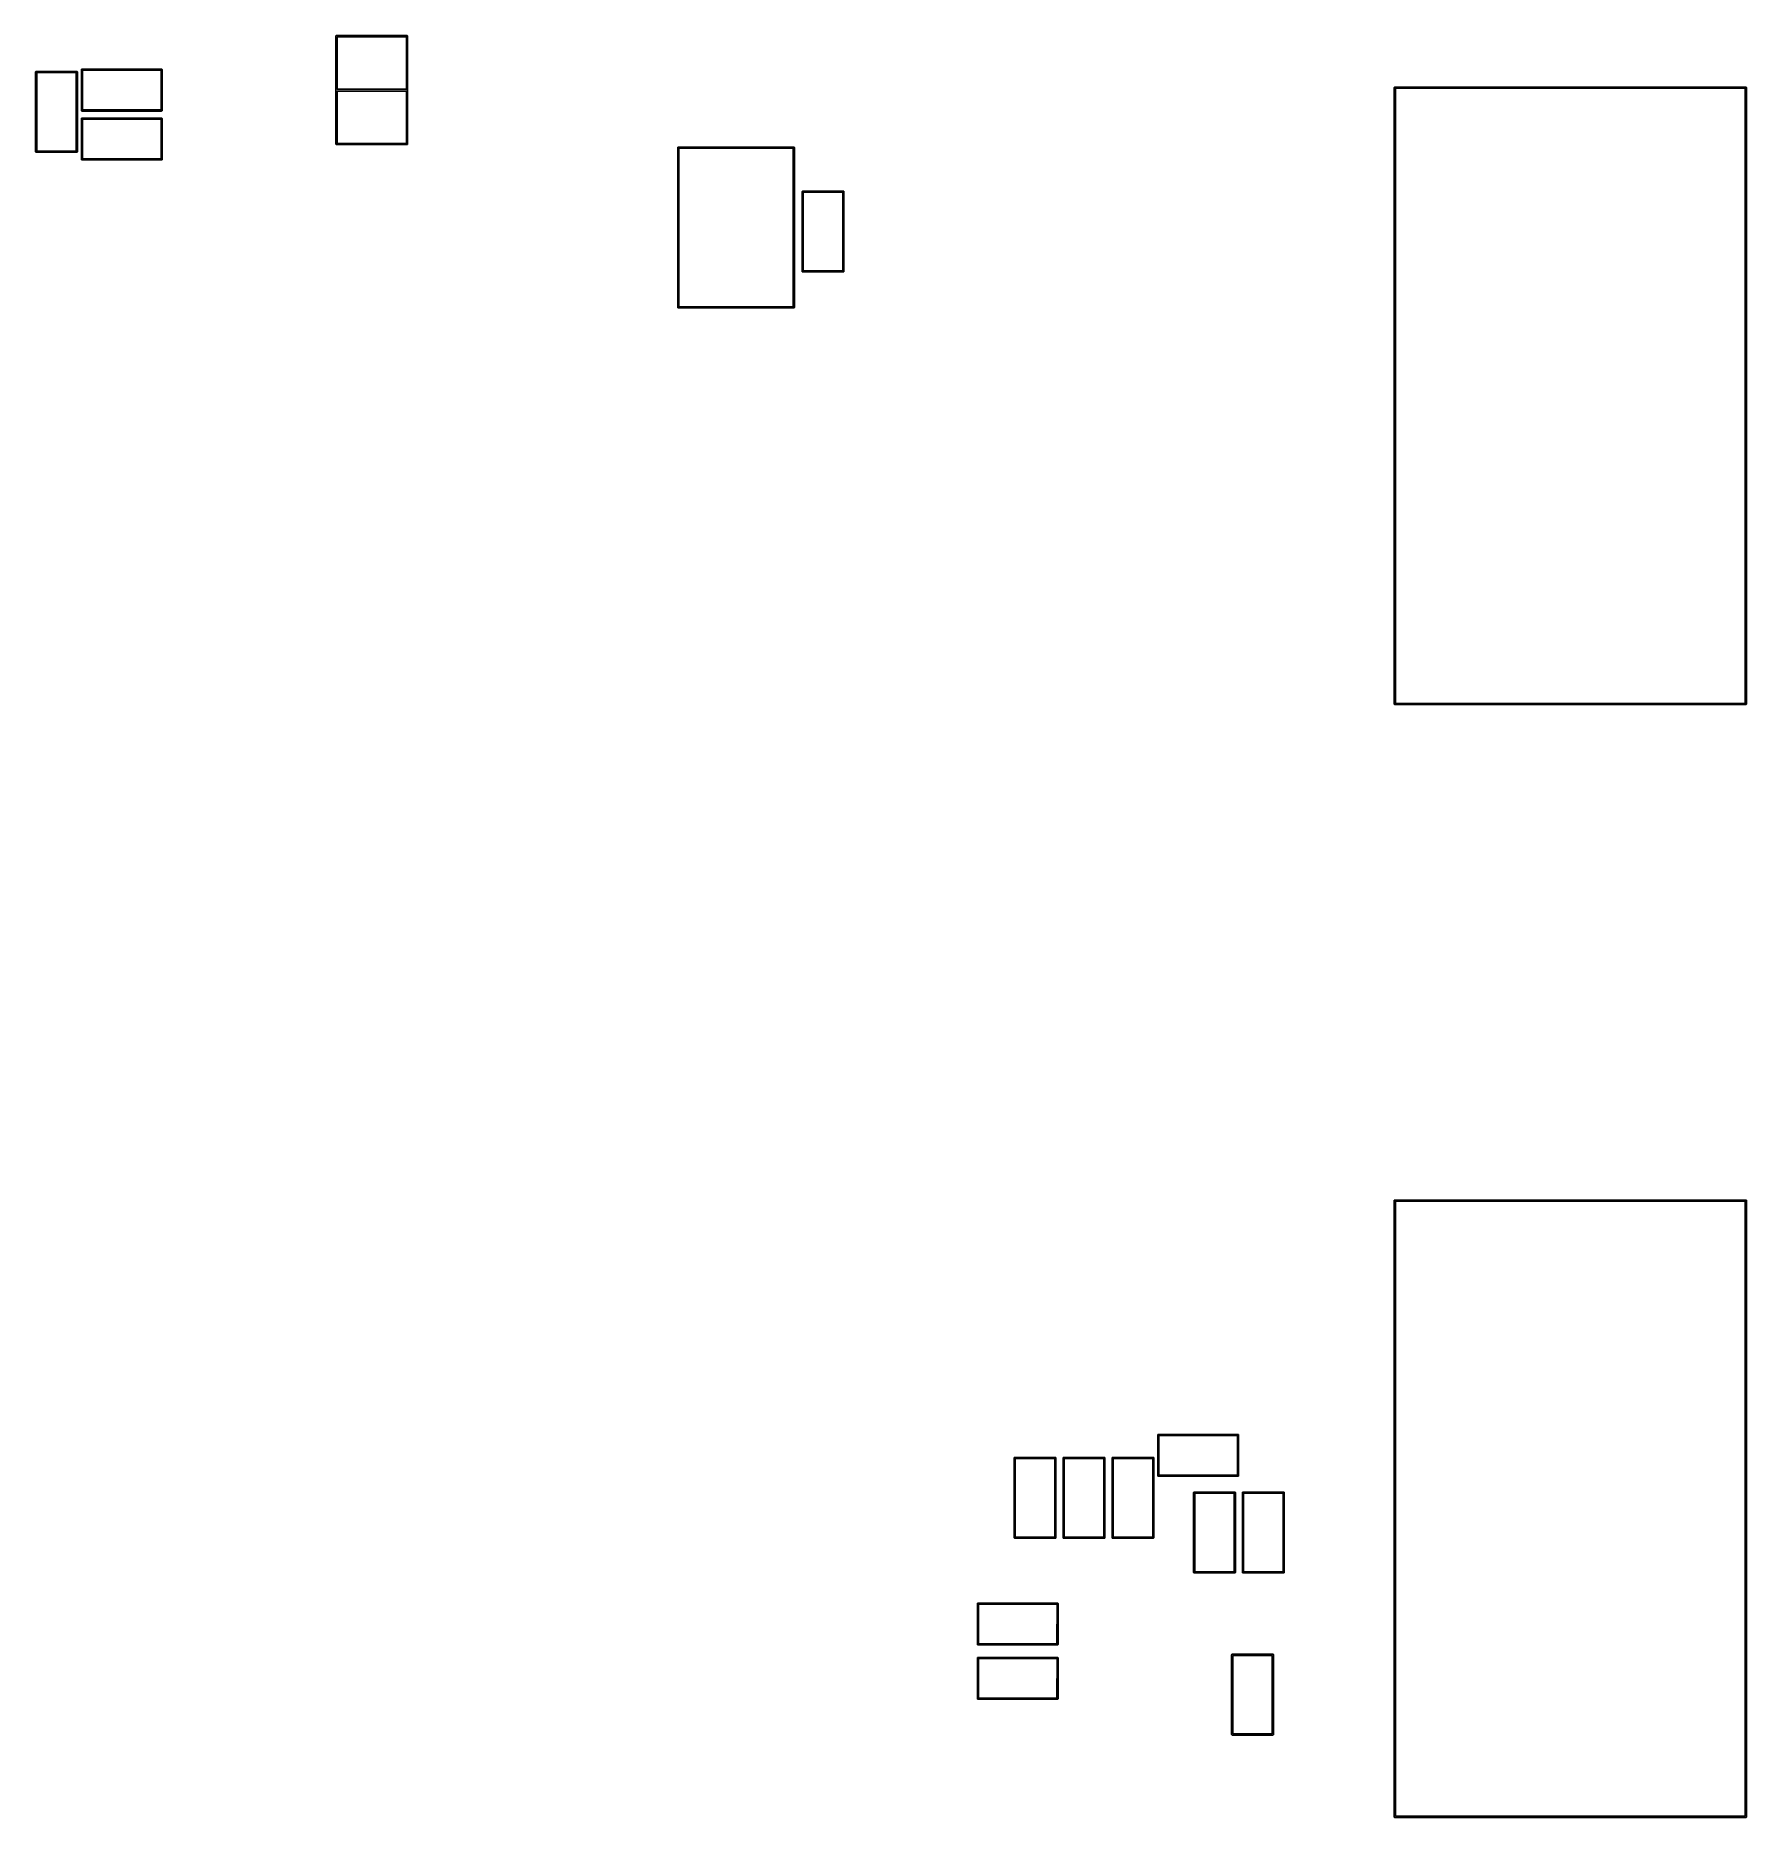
# Model space of a CAD drawing. Extents: x 99.9 to 179.8, y -131 to -47.7.
import ezdxf

# ---------------------------------------------------------------- set-up
doc = ezdxf.new("R2010")
doc.units = 0
doc.header["$MEASUREMENT"] = 0
doc.layers.add('BLACK', color=7, linetype='CONTINUOUS')

msp = doc.modelspace()

# ---------------------------------------------------------------- linework, layer by layer
at = {"layer": 'BLACK', "linetype": 'CONTINUOUS'}
for p, q in [((113.895, -47.7676), (113.896, -47.7655)), ((113.895, -47.7698), (113.895, -47.7676)), ((113.895, -50.2742), (113.895, -47.7698)), ((113.896, -47.7633), (113.897, -47.7614)), ((113.896, -47.7655), (113.896, -47.7633)), ((113.897, -47.7614), (113.898, -47.7593)), ((113.898, -47.7593), (113.899, -47.7576)), ((113.899, -47.7576), (113.901, -47.7557)), ((113.901, -47.7557), (113.902, -47.7543)), ((113.902, -47.7543), (113.904, -47.7526)), ((113.904, -47.7526), (113.906, -47.7514)), ((113.906, -47.7514), (113.907, -47.75)), ((113.907, -47.75), (113.909, -47.7493)), ((113.909, -47.7493), (113.911, -47.7481)), ((113.911, -47.7481), (113.914, -47.7478)), ((113.914, -47.7478), (113.916, -47.747)), ((113.916, -47.747), (113.918, -47.747)), ((113.918, -47.747), (113.918, -47.747)), ((113.918, -47.747), (117.222, -47.747)), ((113.945, -47.797), (113.945, -50.247)), ((117.195, -47.797), (113.945, -47.797)), ((117.195, -50.247), (117.195, -47.797)), ((117.222, -47.747), (117.224, -47.747)), ((117.222, -47.747), (117.222, -47.747)), ((117.224, -47.747), (117.226, -47.7478)), ((117.226, -47.7478), (117.229, -47.7481)), ((117.229, -47.7481), (117.231, -47.7493)), ((117.231, -47.7493), (117.233, -47.75)), ((117.233, -47.75), (117.234, -47.7514)), ((117.234, -47.7514), (117.236, -47.7526)), ((117.236, -47.7526), (117.238, -47.7543)), ((117.238, -47.7543), (117.239, -47.7557)), ((117.239, -47.7557), (117.241, -47.7576)), ((117.241, -47.7576), (117.242, -47.7593)), ((117.242, -47.7593), (117.243, -47.7614)), ((117.243, -47.7614), (117.244, -47.7633)), ((117.244, -47.7633), (117.244, -47.7655)), ((117.244, -47.7655), (117.245, -47.7676)), ((117.245, -47.7676), (117.245, -47.7698)), ((117.245, -47.7698), (117.245, -47.7698)), ((117.245, -47.7698), (117.245, -50.2742)), ((99.863, -49.4436), (99.8638, -49.4415)), ((99.863, -49.4458), (99.863, -49.4436)), ((99.863, -53.1636), (99.863, -49.4458)), ((99.863, -49.4458), (99.863, -49.4458)), ((99.8638, -49.4415), (99.8641, -49.4393)), ((99.8641, -49.4393), (99.8653, -49.4374)), ((99.8653, -49.4374), (99.866, -49.4353)), ((99.866, -49.4353), (99.8674, -49.4336)), ((99.8674, -49.4336), (99.8686, -49.4317)), ((99.8686, -49.4317), (99.8703, -49.4303)), ((99.8703, -49.4303), (99.8717, -49.4286)), ((99.8717, -49.4286), (99.8736, -49.4274)), ((99.8736, -49.4274), (99.8753, -49.426)), ((99.8753, -49.426), (99.8774, -49.4253)), ((99.8774, -49.4253), (99.8793, -49.4241)), ((99.8793, -49.4241), (99.8815, -49.4238)), ((99.8815, -49.4238), (99.8836, -49.423)), ((99.8836, -49.423), (99.8858, -49.423)), ((99.8858, -49.423), (99.8858, -49.423)), ((99.8858, -49.423), (101.79, -49.423)), ((99.913, -49.473), (99.913, -53.143)), ((101.763, -49.473), (99.913, -49.473)), ((101.763, -53.143), (101.763, -49.473)), ((101.79, -49.423), (101.792, -49.423)), ((101.79, -49.423), (101.79, -49.423)), ((101.792, -49.423), (101.794, -49.4238)), ((101.794, -49.4238), (101.797, -49.4241)), ((101.797, -49.4241), (101.799, -49.4253)), ((101.799, -49.4253), (101.801, -49.426)), ((101.801, -49.426), (101.802, -49.4274)), ((101.802, -49.4274), (101.804, -49.4286)), ((101.804, -49.4286), (101.806, -49.4303)), ((101.806, -49.4303), (101.807, -49.4317)), ((101.807, -49.4317), (101.809, -49.4336)), ((101.809, -49.4336), (101.81, -49.4353)), ((101.81, -49.4353), (101.811, -49.4374)), ((101.811, -49.4374), (101.812, -49.4393)), ((101.812, -49.4393), (101.812, -49.4415)), ((101.812, -49.4415), (101.813, -49.4436)), ((101.813, -49.4436), (101.813, -49.4458)), ((101.813, -49.4458), (101.813, -49.4458)), ((101.813, -49.4458), (101.813, -53.1702)), ((102.001, -49.3376), (102.002, -49.3355)), ((102.001, -49.3398), (102.001, -49.3376)), ((102.001, -51.2376), (102.001, -49.3398)), ((102.001, -49.3398), (102.001, -49.3398)), ((102.002, -49.3333), (102.003, -49.3314)), ((102.002, -49.3355), (102.002, -49.3333)), ((102.003, -49.3314), (102.004, -49.3293)), ((102.004, -49.3293), (102.005, -49.3276)), ((102.005, -49.3276), (102.007, -49.3257)), ((102.007, -49.3257), (102.008, -49.3243)), ((102.008, -49.3243), (102.01, -49.3226)), ((102.01, -49.3226), (102.012, -49.3214)), ((102.012, -49.3214), (102.013, -49.32)), ((102.013, -49.32), (102.015, -49.3193)), ((102.015, -49.3193), (102.017, -49.3181)), ((102.017, -49.3181), (102.02, -49.3178)), ((102.02, -49.3178), (102.022, -49.317)), ((102.022, -49.317), (102.024, -49.317)), ((102.024, -49.317), (102.024, -49.317)), ((102.024, -49.317), (105.748, -49.317)), ((102.051, -49.367), (102.051, -51.217)), ((105.721, -49.367), (102.051, -49.367)), ((105.721, -51.217), (105.721, -49.367)), ((105.748, -49.317), (105.75, -49.317)), ((105.748, -49.317), (105.748, -49.317)), ((105.75, -49.317), (105.752, -49.3178)), ((105.752, -49.3178), (105.755, -49.3181)), ((105.755, -49.3181), (105.757, -49.3193)), ((105.757, -49.3193), (105.759, -49.32)), ((105.759, -49.32), (105.76, -49.3214)), ((105.76, -49.3214), (105.762, -49.3226)), ((105.762, -49.3226), (105.764, -49.3243)), ((105.764, -49.3243), (105.765, -49.3257)), ((105.765, -49.3257), (105.767, -49.3276)), ((105.767, -49.3276), (105.768, -49.3293)), ((105.768, -49.3293), (105.769, -49.3314)), ((105.769, -49.3314), (105.77, -49.3333)), ((105.77, -49.3333), (105.77, -49.3355)), ((105.77, -49.3355), (105.771, -49.3376)), ((105.771, -49.3376), (105.771, -49.3398)), ((105.771, -49.3398), (105.771, -49.3398)), ((105.771, -49.3398), (105.771, -51.2442)), ((113.895, -50.2764), (113.895, -50.2742)), ((113.895, -50.2742), (113.895, -50.2742)), ((113.896, -50.2785), (113.895, -50.2764)), ((113.895, -50.3076), (113.896, -50.3055)), ((113.895, -50.3098), (113.895, -50.3076)), ((113.895, -52.8142), (113.895, -50.3098)), ((113.896, -50.2807), (113.896, -50.2785)), ((113.897, -50.2826), (113.896, -50.2807)), ((113.896, -50.3033), (113.897, -50.3014)), ((113.896, -50.3055), (113.896, -50.3033)), ((113.898, -50.2847), (113.897, -50.2826)), ((113.897, -50.3014), (113.898, -50.2993)), ((113.899, -50.2864), (113.898, -50.2847)), ((113.898, -50.2993), (113.899, -50.2976)), ((113.901, -50.2883), (113.899, -50.2864)), ((113.899, -50.2976), (113.901, -50.2957)), ((113.902, -50.2897), (113.901, -50.2883)), ((113.901, -50.2957), (113.902, -50.2943)), ((113.904, -50.2914), (113.902, -50.2897)), ((113.902, -50.2943), (113.904, -50.2926)), ((113.905, -50.292), (113.904, -50.2914)), ((113.904, -50.2926), (113.905, -50.292)), ((113.945, -50.247), (117.195, -50.247)), ((113.945, -50.337), (113.945, -52.787)), ((117.195, -50.337), (113.945, -50.337)), ((117.195, -52.787), (117.195, -50.337)), ((117.236, -50.2914), (117.235, -50.292)), ((117.235, -50.292), (117.236, -50.2926)), ((117.238, -50.2897), (117.236, -50.2914)), ((117.236, -50.2926), (117.238, -50.2943)), ((117.239, -50.2883), (117.238, -50.2897)), ((117.238, -50.2943), (117.239, -50.2957)), ((117.241, -50.2864), (117.239, -50.2883)), ((117.239, -50.2957), (117.241, -50.2976)), ((117.242, -50.2847), (117.241, -50.2864)), ((117.241, -50.2976), (117.242, -50.2993)), ((117.243, -50.2826), (117.242, -50.2847)), ((117.242, -50.2993), (117.243, -50.3014)), ((117.244, -50.2807), (117.243, -50.2826)), ((117.243, -50.3014), (117.244, -50.3033)), ((117.245, -50.2764), (117.244, -50.2785)), ((117.244, -50.2785), (117.244, -50.2807)), ((117.244, -50.3033), (117.244, -50.3055)), ((117.244, -50.3055), (117.245, -50.3076)), ((117.245, -50.2742), (117.245, -50.2742)), ((117.245, -50.2742), (117.245, -50.2764)), ((117.245, -50.3076), (117.245, -50.3098)), ((117.245, -50.3098), (117.245, -50.3098)), ((117.245, -50.3098), (117.245, -52.8142)), ((163.341, -50.1696), (163.342, -50.1675)), ((163.341, -50.1718), (163.341, -50.1696)), ((163.341, -78.9562), (163.341, -50.1718)), ((163.342, -50.1653), (163.343, -50.1634)), ((163.342, -50.1675), (163.342, -50.1653)), ((163.343, -50.1634), (163.344, -50.1613)), ((163.344, -50.1613), (163.345, -50.1596)), ((163.345, -50.1596), (163.347, -50.1577)), ((163.347, -50.1577), (163.348, -50.1563)), ((163.348, -50.1563), (163.35, -50.1546)), ((163.35, -50.1546), (163.352, -50.1534)), ((163.352, -50.1534), (163.353, -50.152)), ((163.353, -50.152), (163.355, -50.1513)), ((163.355, -50.1513), (163.357, -50.1501)), ((163.357, -50.1501), (163.36, -50.1498)), ((163.36, -50.1498), (163.362, -50.149)), ((163.362, -50.149), (163.364, -50.149)), ((163.364, -50.149), (163.364, -50.149)), ((163.364, -50.149), (179.768, -50.149)), ((163.391, -50.199), (163.391, -78.929)), ((179.741, -50.199), (163.391, -50.199)), ((179.741, -78.929), (179.741, -50.199)), ((179.768, -50.149), (179.77, -50.149)), ((179.768, -50.149), (179.768, -50.149)), ((179.77, -50.149), (179.772, -50.1498)), ((179.772, -50.1498), (179.775, -50.1501)), ((179.775, -50.1501), (179.777, -50.1513)), ((179.777, -50.1513), (179.779, -50.152)), ((179.779, -50.152), (179.78, -50.1534)), ((179.78, -50.1534), (179.782, -50.1546)), ((179.782, -50.1546), (179.784, -50.1563)), ((179.784, -50.1563), (179.785, -50.1577)), ((179.785, -50.1577), (179.787, -50.1596)), ((179.787, -50.1596), (179.788, -50.1613)), ((179.788, -50.1613), (179.789, -50.1634)), ((179.789, -50.1634), (179.79, -50.1653)), ((179.79, -50.1653), (179.79, -50.1675)), ((179.79, -50.1675), (179.791, -50.1696)), ((179.791, -50.1696), (179.791, -50.1718)), ((179.791, -50.1718), (179.791, -50.1718)), ((179.791, -50.1718), (179.791, -78.9562)), ((102.001, -51.2464), (102.001, -51.2376)), ((102.002, -51.2485), (102.001, -51.2464)), ((102.002, -51.2507), (102.002, -51.2485)), ((102.003, -51.2526), (102.002, -51.2507)), ((102.004, -51.2547), (102.003, -51.2526)), ((102.005, -51.2564), (102.004, -51.2547)), ((102.007, -51.2583), (102.005, -51.2564)), ((102.008, -51.2597), (102.007, -51.2583)), ((102.01, -51.2614), (102.008, -51.2597)), ((102.012, -51.2626), (102.01, -51.2614)), ((102.013, -51.264), (102.012, -51.2626)), ((102.015, -51.2647), (102.013, -51.264)), ((102.017, -51.2659), (102.015, -51.2647)), ((102.02, -51.2662), (102.017, -51.2659)), ((102.022, -51.267), (102.02, -51.2662)), ((102.024, -51.267), (102.022, -51.267)), ((105.748, -51.267), (102.024, -51.267)), ((102.024, -51.267), (102.024, -51.267)), ((102.051, -51.217), (105.721, -51.217)), ((105.75, -51.267), (105.748, -51.267)), ((105.748, -51.267), (105.748, -51.267)), ((105.752, -51.2662), (105.75, -51.267)), ((105.755, -51.2659), (105.752, -51.2662)), ((105.757, -51.2647), (105.755, -51.2659)), ((105.759, -51.264), (105.757, -51.2647)), ((105.76, -51.2626), (105.759, -51.264)), ((105.762, -51.2614), (105.76, -51.2626)), ((105.764, -51.2597), (105.762, -51.2614)), ((105.765, -51.2583), (105.764, -51.2597)), ((105.767, -51.2564), (105.765, -51.2583)), ((105.768, -51.2547), (105.767, -51.2564)), ((105.769, -51.2526), (105.768, -51.2547)), ((105.77, -51.2507), (105.769, -51.2526)), ((105.771, -51.2464), (105.77, -51.2485)), ((105.77, -51.2485), (105.77, -51.2507)), ((105.771, -51.2442), (105.771, -51.2442)), ((105.771, -51.2442), (105.771, -51.2464)), ((102.001, -51.6236), (102.002, -51.6215)), ((102.001, -51.6258), (102.001, -51.6236)), ((102.001, -53.5236), (102.001, -51.6258)), ((102.001, -51.6258), (102.001, -51.6258)), ((102.002, -51.6193), (102.003, -51.6174)), ((102.002, -51.6215), (102.002, -51.6193)), ((102.003, -51.6174), (102.004, -51.6153)), ((102.004, -51.6153), (102.005, -51.6136)), ((102.005, -51.6136), (102.007, -51.6117)), ((102.007, -51.6117), (102.008, -51.6103)), ((102.008, -51.6103), (102.01, -51.6086)), ((102.01, -51.6086), (102.012, -51.6074)), ((102.012, -51.6074), (102.013, -51.606)), ((102.013, -51.606), (102.015, -51.6053)), ((102.015, -51.6053), (102.017, -51.6041)), ((102.017, -51.6041), (102.02, -51.6038)), ((102.02, -51.6038), (102.022, -51.603)), ((102.022, -51.603), (102.024, -51.603)), ((102.024, -51.603), (102.024, -51.603)), ((102.024, -51.603), (105.748, -51.603)), ((102.051, -51.653), (102.051, -53.503)), ((105.721, -51.653), (102.051, -51.653)), ((105.721, -53.503), (105.721, -51.653)), ((105.748, -51.603), (105.75, -51.603)), ((105.748, -51.603), (105.748, -51.603)), ((105.75, -51.603), (105.752, -51.6038)), ((105.752, -51.6038), (105.755, -51.6041)), ((105.755, -51.6041), (105.757, -51.6053)), ((105.757, -51.6053), (105.759, -51.606)), ((105.759, -51.606), (105.76, -51.6074)), ((105.76, -51.6074), (105.762, -51.6086)), ((105.762, -51.6086), (105.764, -51.6103)), ((105.764, -51.6103), (105.765, -51.6117)), ((105.765, -51.6117), (105.767, -51.6136)), ((105.767, -51.6136), (105.768, -51.6153)), ((105.768, -51.6153), (105.769, -51.6174)), ((105.769, -51.6174), (105.77, -51.6193)), ((105.77, -51.6193), (105.77, -51.6215)), ((105.77, -51.6215), (105.771, -51.6236)), ((105.771, -51.6236), (105.771, -51.6258)), ((105.771, -51.6258), (105.771, -51.6258)), ((105.771, -51.6258), (105.771, -53.5302)), ((99.863, -53.1724), (99.863, -53.1636)), ((99.8638, -53.1745), (99.863, -53.1724)), ((99.8641, -53.1767), (99.8638, -53.1745)), ((99.8653, -53.1786), (99.8641, -53.1767)), ((99.866, -53.1807), (99.8653, -53.1786)), ((99.8674, -53.1824), (99.866, -53.1807)), ((99.8686, -53.1843), (99.8674, -53.1824)), ((99.8703, -53.1857), (99.8686, -53.1843)), ((99.8717, -53.1874), (99.8703, -53.1857)), ((99.8736, -53.1886), (99.8717, -53.1874)), ((99.8753, -53.19), (99.8736, -53.1886)), ((99.8774, -53.1907), (99.8753, -53.19)), ((99.8793, -53.1919), (99.8774, -53.1907)), ((99.8815, -53.1922), (99.8793, -53.1919)), ((99.8836, -53.193), (99.8815, -53.1922)), ((99.8858, -53.193), (99.8836, -53.193)), ((101.79, -53.193), (99.8858, -53.193)), ((99.8858, -53.193), (99.8858, -53.193)), ((99.913, -53.143), (101.763, -53.143)), ((101.792, -53.193), (101.79, -53.193)), ((101.79, -53.193), (101.79, -53.193)), ((101.794, -53.1922), (101.792, -53.193)), ((101.797, -53.1919), (101.794, -53.1922)), ((101.799, -53.1907), (101.797, -53.1919)), ((101.801, -53.19), (101.799, -53.1907)), ((101.802, -53.1886), (101.801, -53.19)), ((101.804, -53.1874), (101.802, -53.1886)), ((101.806, -53.1857), (101.804, -53.1874)), ((101.807, -53.1843), (101.806, -53.1857)), ((101.809, -53.1824), (101.807, -53.1843)), ((101.81, -53.1807), (101.809, -53.1824)), ((101.811, -53.1786), (101.81, -53.1807)), ((101.812, -53.1767), (101.811, -53.1786)), ((101.813, -53.1724), (101.812, -53.1745)), ((101.812, -53.1745), (101.812, -53.1767)), ((101.813, -53.1702), (101.813, -53.1702)), ((101.813, -53.1702), (101.813, -53.1724)), ((113.895, -52.8164), (113.895, -52.8142)), ((113.895, -52.8142), (113.895, -52.8142)), ((113.896, -52.8185), (113.895, -52.8164)), ((113.896, -52.8207), (113.896, -52.8185)), ((113.897, -52.8226), (113.896, -52.8207)), ((113.898, -52.8247), (113.897, -52.8226)), ((113.899, -52.8264), (113.898, -52.8247)), ((113.901, -52.8283), (113.899, -52.8264)), ((113.902, -52.8297), (113.901, -52.8283)), ((113.904, -52.8314), (113.902, -52.8297)), ((113.906, -52.8326), (113.904, -52.8314)), ((113.907, -52.834), (113.906, -52.8326)), ((113.909, -52.8347), (113.907, -52.834)), ((113.911, -52.8359), (113.909, -52.8347)), ((113.914, -52.8362), (113.911, -52.8359)), ((113.916, -52.837), (113.914, -52.8362)), ((113.918, -52.837), (113.916, -52.837)), ((117.222, -52.837), (113.918, -52.837)), ((113.918, -52.837), (113.918, -52.837)), ((113.945, -52.787), (117.195, -52.787)), ((117.224, -52.837), (117.222, -52.837)), ((117.222, -52.837), (117.222, -52.837)), ((117.226, -52.8362), (117.224, -52.837)), ((117.229, -52.8359), (117.226, -52.8362)), ((117.231, -52.8347), (117.229, -52.8359)), ((117.233, -52.834), (117.231, -52.8347)), ((117.234, -52.8326), (117.233, -52.834)), ((117.236, -52.8314), (117.234, -52.8326)), ((117.238, -52.8297), (117.236, -52.8314)), ((117.239, -52.8283), (117.238, -52.8297)), ((117.241, -52.8264), (117.239, -52.8283)), ((117.242, -52.8247), (117.241, -52.8264)), ((117.243, -52.8226), (117.242, -52.8247)), ((117.244, -52.8207), (117.243, -52.8226)), ((117.245, -52.8164), (117.244, -52.8185)), ((117.244, -52.8185), (117.244, -52.8207)), ((117.245, -52.8142), (117.245, -52.8142)), ((117.245, -52.8142), (117.245, -52.8164)), ((129.863, -52.9736), (129.864, -52.9715)), ((129.863, -52.9759), (129.863, -52.9736)), ((129.863, -60.4336), (129.863, -52.9759)), ((129.863, -52.9759), (129.863, -52.9759)), ((129.864, -52.9694), (129.865, -52.9674)), ((129.864, -52.9715), (129.864, -52.9694)), ((129.865, -52.9674), (129.866, -52.9653)), ((129.866, -52.9653), (129.867, -52.9636)), ((129.867, -52.9636), (129.869, -52.9617)), ((129.869, -52.9617), (129.87, -52.9603)), ((129.87, -52.9603), (129.872, -52.9586)), ((129.872, -52.9586), (129.874, -52.9575)), ((129.874, -52.9575), (129.875, -52.9561)), ((129.875, -52.9561), (129.877, -52.9553)), ((129.877, -52.9553), (129.879, -52.9542)), ((129.879, -52.9542), (129.882, -52.9538)), ((129.882, -52.9538), (129.884, -52.953)), ((129.884, -52.953), (129.886, -52.953)), ((129.886, -52.953), (129.886, -52.953)), ((129.886, -52.953), (135.29, -52.953)), ((129.913, -53.003), (129.913, -60.413)), ((135.263, -53.003), (129.913, -53.003)), ((135.263, -60.413), (135.263, -53.003)), ((135.29, -52.953), (135.292, -52.953)), ((135.29, -52.953), (135.29, -52.953)), ((135.292, -52.953), (135.294, -52.9538)), ((135.294, -52.9538), (135.297, -52.9542)), ((135.297, -52.9542), (135.299, -52.9553)), ((135.299, -52.9553), (135.301, -52.9561)), ((135.301, -52.9561), (135.302, -52.9575)), ((135.302, -52.9575), (135.304, -52.9586)), ((135.304, -52.9586), (135.306, -52.9603)), ((135.306, -52.9603), (135.307, -52.9617)), ((135.307, -52.9617), (135.309, -52.9636)), ((135.309, -52.9636), (135.31, -52.9653)), ((135.31, -52.9653), (135.311, -52.9674)), ((135.311, -52.9674), (135.312, -52.9694)), ((135.312, -52.9694), (135.312, -52.9715)), ((135.312, -52.9715), (135.313, -52.9736)), ((135.313, -52.9736), (135.313, -52.9759)), ((135.313, -52.9759), (135.313, -52.9759)), ((135.313, -52.9759), (135.313, -60.4402)), ((102.001, -53.5324), (102.001, -53.5236)), ((102.002, -53.5345), (102.001, -53.5324)), ((102.002, -53.5367), (102.002, -53.5345)), ((102.003, -53.5386), (102.002, -53.5367)), ((102.004, -53.5407), (102.003, -53.5386)), ((102.005, -53.5424), (102.004, -53.5407)), ((102.007, -53.5443), (102.005, -53.5424)), ((102.008, -53.5457), (102.007, -53.5443)), ((102.01, -53.5474), (102.008, -53.5457)), ((102.012, -53.5486), (102.01, -53.5474)), ((102.013, -53.55), (102.012, -53.5486)), ((102.015, -53.5507), (102.013, -53.55)), ((102.017, -53.5519), (102.015, -53.5507)), ((102.02, -53.5522), (102.017, -53.5519)), ((102.022, -53.553), (102.02, -53.5522)), ((102.024, -53.553), (102.022, -53.553)), ((105.748, -53.553), (102.024, -53.553)), ((102.024, -53.553), (102.024, -53.553)), ((102.051, -53.503), (105.721, -53.503)), ((105.75, -53.553), (105.748, -53.553)), ((105.748, -53.553), (105.748, -53.553)), ((105.752, -53.5522), (105.75, -53.553)), ((105.755, -53.5519), (105.752, -53.5522)), ((105.757, -53.5507), (105.755, -53.5519)), ((105.759, -53.55), (105.757, -53.5507)), ((105.76, -53.5486), (105.759, -53.55)), ((105.762, -53.5474), (105.76, -53.5486)), ((105.764, -53.5457), (105.762, -53.5474)), ((105.765, -53.5443), (105.764, -53.5457)), ((105.767, -53.5424), (105.765, -53.5443)), ((105.768, -53.5407), (105.767, -53.5424)), ((105.769, -53.5386), (105.768, -53.5407)), ((105.77, -53.5367), (105.769, -53.5386)), ((105.771, -53.5324), (105.77, -53.5345)), ((105.77, -53.5345), (105.77, -53.5367)), ((105.771, -53.5302), (105.771, -53.5302)), ((105.771, -53.5302), (105.771, -53.5324)), ((135.677, -55.0316), (135.678, -55.0295)), ((135.677, -55.0338), (135.677, -55.0316)), ((135.677, -58.7516), (135.677, -55.0338)), ((135.677, -55.0338), (135.677, -55.0338)), ((135.678, -55.0273), (135.679, -55.0254)), ((135.678, -55.0295), (135.678, -55.0273)), ((135.679, -55.0254), (135.68, -55.0233)), ((135.68, -55.0233), (135.681, -55.0216)), ((135.681, -55.0216), (135.683, -55.0197)), ((135.683, -55.0197), (135.684, -55.0183)), ((135.684, -55.0183), (135.686, -55.0166)), ((135.686, -55.0166), (135.688, -55.0154)), ((135.688, -55.0154), (135.689, -55.014)), ((135.689, -55.014), (135.691, -55.0133)), ((135.691, -55.0133), (135.693, -55.0121)), ((135.693, -55.0121), (135.696, -55.0118)), ((135.696, -55.0118), (135.698, -55.011)), ((135.698, -55.011), (135.7, -55.011)), ((135.7, -55.011), (135.7, -55.011)), ((135.7, -55.011), (137.604, -55.011)), ((135.727, -55.061), (135.727, -58.731)), ((137.577, -55.061), (135.727, -55.061)), ((137.577, -58.731), (137.577, -55.061)), ((137.604, -55.011), (137.606, -55.011)), ((137.604, -55.011), (137.604, -55.011)), ((137.606, -55.011), (137.608, -55.0118)), ((137.608, -55.0118), (137.611, -55.0121)), ((137.611, -55.0121), (137.613, -55.0133)), ((137.613, -55.0133), (137.615, -55.014)), ((137.615, -55.014), (137.616, -55.0154)), ((137.616, -55.0154), (137.618, -55.0166)), ((137.618, -55.0166), (137.62, -55.0183)), ((137.62, -55.0183), (137.621, -55.0197)), ((137.621, -55.0197), (137.623, -55.0216)), ((137.623, -55.0216), (137.624, -55.0233)), ((137.624, -55.0233), (137.625, -55.0254)), ((137.625, -55.0254), (137.626, -55.0273)), ((137.626, -55.0273), (137.626, -55.0295)), ((137.626, -55.0295), (137.627, -55.0316)), ((137.627, -55.0316), (137.627, -55.0338)), ((137.627, -55.0338), (137.627, -55.0338)), ((137.627, -55.0338), (137.627, -58.7582)), ((135.677, -58.7604), (135.677, -58.7516)), ((135.678, -58.7625), (135.677, -58.7604)), ((135.678, -58.7647), (135.678, -58.7625)), ((135.679, -58.7666), (135.678, -58.7647)), ((135.68, -58.7687), (135.679, -58.7666)), ((135.681, -58.7704), (135.68, -58.7687)), ((135.683, -58.7723), (135.681, -58.7704)), ((135.684, -58.7737), (135.683, -58.7723)), ((135.686, -58.7754), (135.684, -58.7737)), ((135.688, -58.7766), (135.686, -58.7754)), ((135.689, -58.778), (135.688, -58.7766)), ((135.691, -58.7787), (135.689, -58.778)), ((135.693, -58.7799), (135.691, -58.7787)), ((135.696, -58.7802), (135.693, -58.7799)), ((135.698, -58.781), (135.696, -58.7802)), ((135.7, -58.781), (135.698, -58.781)), ((137.604, -58.781), (135.7, -58.781)), ((135.7, -58.781), (135.7, -58.781)), ((135.727, -58.731), (137.577, -58.731)), ((137.606, -58.781), (137.604, -58.781)), ((137.604, -58.781), (137.604, -58.781)), ((137.608, -58.7802), (137.606, -58.781)), ((137.611, -58.7799), (137.608, -58.7802)), ((137.613, -58.7787), (137.611, -58.7799)), ((137.615, -58.778), (137.613, -58.7787)), ((137.616, -58.7766), (137.615, -58.778)), ((137.618, -58.7754), (137.616, -58.7766)), ((137.62, -58.7737), (137.618, -58.7754)), ((137.621, -58.7723), (137.62, -58.7737)), ((137.623, -58.7704), (137.621, -58.7723)), ((137.624, -58.7687), (137.623, -58.7704)), ((137.625, -58.7666), (137.624, -58.7687)), ((137.626, -58.7647), (137.625, -58.7666)), ((137.627, -58.7604), (137.626, -58.7625)), ((137.626, -58.7625), (137.626, -58.7647)), ((137.627, -58.7582), (137.627, -58.7582)), ((137.627, -58.7582), (137.627, -58.7604)), ((129.863, -60.4424), (129.863, -60.4336)), ((129.864, -60.4445), (129.863, -60.4424)), ((129.864, -60.4467), (129.864, -60.4445)), ((129.865, -60.4486), (129.864, -60.4467)), ((129.866, -60.4507), (129.865, -60.4486)), ((129.867, -60.4524), (129.866, -60.4507)), ((129.869, -60.4544), (129.867, -60.4524)), ((129.87, -60.4558), (129.869, -60.4544)), ((129.872, -60.4575), (129.87, -60.4558)), ((129.874, -60.4586), (129.872, -60.4575)), ((129.875, -60.46), (129.874, -60.4586)), ((129.877, -60.4608), (129.875, -60.46)), ((129.879, -60.4619), (129.877, -60.4608)), ((129.882, -60.4623), (129.879, -60.4619)), ((129.884, -60.463), (129.882, -60.4623)), ((129.886, -60.463), (129.884, -60.463)), ((135.29, -60.463), (129.886, -60.463)), ((129.886, -60.463), (129.886, -60.463)), ((129.913, -60.413), (135.263, -60.413)), ((135.292, -60.463), (135.29, -60.463)), ((135.29, -60.463), (135.29, -60.463)), ((135.294, -60.4623), (135.292, -60.463)), ((135.297, -60.4619), (135.294, -60.4623)), ((135.299, -60.4608), (135.297, -60.4619)), ((135.301, -60.46), (135.299, -60.4608)), ((135.302, -60.4586), (135.301, -60.46)), ((135.304, -60.4575), (135.302, -60.4586)), ((135.306, -60.4558), (135.304, -60.4575)), ((135.307, -60.4544), (135.306, -60.4558)), ((135.309, -60.4524), (135.307, -60.4544)), ((135.31, -60.4507), (135.309, -60.4524)), ((135.311, -60.4486), (135.31, -60.4507)), ((135.312, -60.4467), (135.311, -60.4486)), ((135.313, -60.4424), (135.312, -60.4445)), ((135.312, -60.4445), (135.312, -60.4467)), ((135.313, -60.4402), (135.313, -60.4402)), ((135.313, -60.4402), (135.313, -60.4424)), ((163.341, -78.9584), (163.341, -78.9562)), ((163.341, -78.9562), (163.341, -78.9562)), ((163.342, -78.9605), (163.341, -78.9584)), ((163.342, -78.9627), (163.342, -78.9605)), ((163.343, -78.9646), (163.342, -78.9627)), ((163.344, -78.9667), (163.343, -78.9646)), ((163.345, -78.9684), (163.344, -78.9667)), ((163.347, -78.9703), (163.345, -78.9684)), ((163.348, -78.9717), (163.347, -78.9703)), ((163.35, -78.9734), (163.348, -78.9717)), ((163.352, -78.9746), (163.35, -78.9734)), ((163.353, -78.976), (163.352, -78.9746)), ((163.355, -78.9767), (163.353, -78.976)), ((163.357, -78.9779), (163.355, -78.9767)), ((163.36, -78.9782), (163.357, -78.9779)), ((163.362, -78.979), (163.36, -78.9782)), ((163.364, -78.979), (163.362, -78.979)), ((179.768, -78.979), (163.364, -78.979)), ((163.364, -78.979), (163.364, -78.979)), ((163.391, -78.929), (179.741, -78.929)), ((179.77, -78.979), (179.768, -78.979)), ((179.768, -78.979), (179.768, -78.979)), ((179.772, -78.9782), (179.77, -78.979)), ((179.775, -78.9779), (179.772, -78.9782)), ((179.777, -78.9767), (179.775, -78.9779)), ((179.779, -78.976), (179.777, -78.9767)), ((179.78, -78.9746), (179.779, -78.976)), ((179.782, -78.9734), (179.78, -78.9746)), ((179.784, -78.9717), (179.782, -78.9734)), ((179.785, -78.9703), (179.784, -78.9717)), ((179.787, -78.9684), (179.785, -78.9703)), ((179.788, -78.9667), (179.787, -78.9684)), ((179.789, -78.9646), (179.788, -78.9667)), ((179.79, -78.9627), (179.789, -78.9646)), ((179.791, -78.9584), (179.79, -78.9605)), ((179.79, -78.9605), (179.79, -78.9627)), ((179.791, -78.9562), (179.791, -78.9562)), ((179.791, -78.9562), (179.791, -78.9584)), ((163.341, -102.144), (163.342, -102.141)), ((163.341, -102.146), (163.341, -102.144)), ((163.341, -130.93), (163.341, -102.146)), ((163.342, -102.139), (163.343, -102.137)), ((163.342, -102.141), (163.342, -102.139)), ((163.343, -102.137), (163.344, -102.135)), ((163.344, -102.135), (163.345, -102.134)), ((163.345, -102.134), (163.347, -102.132)), ((163.347, -102.132), (163.348, -102.13)), ((163.348, -102.13), (163.35, -102.129)), ((163.35, -102.129), (163.352, -102.127)), ((163.352, -102.127), (163.353, -102.126)), ((163.353, -102.126), (163.355, -102.125)), ((163.355, -102.125), (163.357, -102.124)), ((163.357, -102.124), (163.36, -102.124)), ((163.36, -102.124), (163.362, -102.123)), ((163.362, -102.123), (163.364, -102.123)), ((163.364, -102.123), (163.364, -102.123)), ((163.364, -102.123), (179.768, -102.123)), ((163.391, -102.173), (163.391, -130.903)), ((179.741, -102.173), (163.391, -102.173)), ((179.741, -130.903), (179.741, -102.173)), ((179.768, -102.123), (179.77, -102.123)), ((179.768, -102.123), (179.768, -102.123)), ((179.77, -102.123), (179.772, -102.124)), ((179.772, -102.124), (179.775, -102.124)), ((179.775, -102.124), (179.777, -102.125)), ((179.777, -102.125), (179.779, -102.126)), ((179.779, -102.126), (179.78, -102.127)), ((179.78, -102.127), (179.782, -102.129)), ((179.782, -102.129), (179.784, -102.13)), ((179.784, -102.13), (179.785, -102.132)), ((179.785, -102.132), (179.787, -102.134)), ((179.787, -102.134), (179.788, -102.135)), ((179.788, -102.135), (179.789, -102.137)), ((179.789, -102.137), (179.79, -102.139)), ((179.79, -102.139), (179.79, -102.142)), ((179.79, -102.142), (179.791, -102.144)), ((179.791, -102.144), (179.791, -102.146)), ((179.791, -102.146), (179.791, -102.146)), ((179.791, -102.146), (179.791, -130.93)), ((152.293, -113.092), (152.294, -113.09)), ((152.293, -113.094), (152.293, -113.092)), ((152.293, -114.992), (152.293, -113.094)), ((152.293, -113.094), (152.293, -113.094)), ((152.294, -113.087), (152.295, -113.085)), ((152.294, -113.09), (152.294, -113.087)), ((152.295, -113.085), (152.296, -113.083)), ((152.296, -113.083), (152.297, -113.082)), ((152.297, -113.082), (152.299, -113.08)), ((152.299, -113.08), (152.3, -113.078)), ((152.3, -113.078), (152.302, -113.077)), ((152.302, -113.077), (152.304, -113.075)), ((152.304, -113.075), (152.305, -113.074)), ((152.305, -113.074), (152.307, -113.073)), ((152.307, -113.073), (152.309, -113.072)), ((152.309, -113.072), (152.312, -113.072)), ((152.312, -113.072), (152.314, -113.071)), ((152.314, -113.071), (152.316, -113.071)), ((152.316, -113.071), (152.316, -113.071)), ((152.316, -113.071), (156.04, -113.071)), ((152.343, -113.121), (152.343, -114.971)), ((156.013, -113.121), (152.343, -113.121)), ((156.013, -114.971), (156.013, -113.121)), ((156.04, -113.071), (156.042, -113.071)), ((156.04, -113.071), (156.04, -113.071)), ((156.042, -113.071), (156.044, -113.072)), ((156.044, -113.072), (156.047, -113.072)), ((156.047, -113.072), (156.049, -113.073)), ((156.049, -113.073), (156.051, -113.074)), ((156.051, -113.074), (156.052, -113.075)), ((156.052, -113.075), (156.054, -113.077)), ((156.054, -113.077), (156.056, -113.078)), ((156.056, -113.078), (156.057, -113.08)), ((156.057, -113.08), (156.059, -113.082)), ((156.059, -113.082), (156.06, -113.083)), ((156.06, -113.083), (156.061, -113.085)), ((156.061, -113.085), (156.062, -113.087)), ((156.062, -113.087), (156.062, -113.09)), ((156.062, -113.09), (156.063, -113.092)), ((156.063, -113.092), (156.063, -113.094)), ((156.063, -113.094), (156.063, -113.094)), ((156.063, -113.094), (156.063, -114.998)), ((145.583, -114.165), (145.584, -114.163)), ((145.583, -114.167), (145.583, -114.165)), ((145.583, -117.885), (145.583, -114.167)), ((145.583, -114.167), (145.583, -114.167)), ((145.584, -114.161), (145.585, -114.159)), ((145.584, -114.163), (145.584, -114.161)), ((145.585, -114.159), (145.586, -114.157)), ((145.586, -114.157), (145.587, -114.155)), ((145.587, -114.155), (145.589, -114.153)), ((145.589, -114.153), (145.59, -114.152)), ((145.59, -114.152), (145.592, -114.15)), ((145.592, -114.15), (145.594, -114.149)), ((145.594, -114.149), (145.595, -114.148)), ((145.595, -114.148), (145.597, -114.147)), ((145.597, -114.147), (145.599, -114.146)), ((145.599, -114.146), (145.602, -114.145)), ((145.602, -114.145), (145.604, -114.145)), ((145.604, -114.145), (145.606, -114.145)), ((145.606, -114.145), (145.606, -114.144)), ((145.606, -114.144), (147.51, -114.144)), ((145.633, -114.194), (145.633, -117.864)), ((147.483, -114.194), (145.633, -114.194)), ((147.483, -117.864), (147.483, -114.194)), ((147.51, -114.144), (147.51, -114.145)), ((147.51, -114.145), (147.512, -114.145)), ((147.512, -114.145), (147.514, -114.145)), ((147.514, -114.145), (147.517, -114.146)), ((147.517, -114.146), (147.519, -114.147)), ((147.519, -114.147), (147.521, -114.148)), ((147.521, -114.148), (147.522, -114.149)), ((147.522, -114.149), (147.524, -114.15)), ((147.524, -114.15), (147.526, -114.152)), ((147.526, -114.152), (147.527, -114.153)), ((147.527, -114.153), (147.529, -114.155)), ((147.529, -114.155), (147.53, -114.157)), ((147.53, -114.157), (147.531, -114.159)), ((147.531, -114.159), (147.532, -114.161)), ((147.532, -114.161), (147.532, -114.163)), ((147.532, -114.163), (147.533, -114.165)), ((147.533, -114.165), (147.533, -114.167)), ((147.533, -114.167), (147.533, -114.167)), ((147.533, -114.167), (147.533, -117.892)), ((147.869, -114.165), (147.87, -114.163)), ((147.869, -114.167), (147.869, -114.165)), ((147.869, -117.885), (147.869, -114.167)), ((147.869, -114.167), (147.869, -114.167)), ((147.87, -114.161), (147.871, -114.159)), ((147.87, -114.163), (147.87, -114.161)), ((147.871, -114.159), (147.872, -114.157)), ((147.872, -114.157), (147.873, -114.155)), ((147.873, -114.155), (147.875, -114.153)), ((147.875, -114.153), (147.876, -114.152)), ((147.876, -114.152), (147.878, -114.15)), ((147.878, -114.15), (147.88, -114.149)), ((147.88, -114.149), (147.881, -114.148)), ((147.881, -114.148), (147.883, -114.147)), ((147.883, -114.147), (147.885, -114.146)), ((147.885, -114.146), (147.888, -114.145)), ((147.888, -114.145), (147.89, -114.145)), ((147.89, -114.145), (147.892, -114.145)), ((147.892, -114.145), (147.892, -114.144)), ((147.892, -114.144), (149.796, -114.144)), ((147.919, -114.194), (147.919, -117.864)), ((149.769, -114.194), (147.919, -114.194)), ((149.769, -117.864), (149.769, -114.194)), ((149.796, -114.144), (149.796, -114.145)), ((149.796, -114.145), (149.798, -114.145)), ((149.798, -114.145), (149.8, -114.145)), ((149.8, -114.145), (149.803, -114.146)), ((149.803, -114.146), (149.805, -114.147)), ((149.805, -114.147), (149.807, -114.148)), ((149.807, -114.148), (149.808, -114.149)), ((149.808, -114.149), (149.81, -114.15)), ((149.81, -114.15), (149.812, -114.152)), ((149.812, -114.152), (149.813, -114.153)), ((149.813, -114.153), (149.815, -114.155)), ((149.815, -114.155), (149.816, -114.157)), ((149.816, -114.157), (149.817, -114.159)), ((149.817, -114.159), (149.818, -114.161)), ((149.818, -114.161), (149.818, -114.163)), ((149.818, -114.163), (149.819, -114.165)), ((149.819, -114.165), (149.819, -114.167)), ((149.819, -114.167), (149.819, -114.167)), ((149.819, -114.167), (149.819, -117.892)), ((150.155, -114.165), (150.156, -114.163)), ((150.155, -114.167), (150.155, -114.165)), ((150.155, -117.885), (150.155, -114.167)), ((150.155, -114.167), (150.155, -114.167)), ((150.156, -114.161), (150.157, -114.159)), ((150.156, -114.163), (150.156, -114.161)), ((150.157, -114.159), (150.158, -114.157)), ((150.158, -114.157), (150.159, -114.155)), ((150.159, -114.155), (150.161, -114.153)), ((150.161, -114.153), (150.162, -114.152)), ((150.162, -114.152), (150.164, -114.15)), ((150.164, -114.15), (150.166, -114.149)), ((150.166, -114.149), (150.167, -114.148)), ((150.167, -114.148), (150.169, -114.147)), ((150.169, -114.147), (150.171, -114.146)), ((150.171, -114.146), (150.174, -114.145)), ((150.174, -114.145), (150.176, -114.145)), ((150.176, -114.145), (150.178, -114.145)), ((150.178, -114.145), (150.178, -114.144)), ((150.178, -114.144), (152.082, -114.144)), ((150.205, -114.194), (150.205, -117.864)), ((152.055, -114.194), (150.205, -114.194)), ((152.055, -117.864), (152.055, -114.194)), ((152.082, -114.144), (152.082, -114.145)), ((152.082, -114.145), (152.084, -114.145)), ((152.084, -114.145), (152.086, -114.145)), ((152.086, -114.145), (152.089, -114.146)), ((152.089, -114.146), (152.091, -114.147)), ((152.091, -114.147), (152.093, -114.148)), ((152.093, -114.148), (152.094, -114.149)), ((152.094, -114.149), (152.096, -114.15)), ((152.096, -114.15), (152.098, -114.152)), ((152.098, -114.152), (152.099, -114.153)), ((152.099, -114.153), (152.101, -114.155)), ((152.101, -114.155), (152.102, -114.157)), ((152.102, -114.157), (152.103, -114.159)), ((152.103, -114.159), (152.104, -114.161)), ((152.104, -114.161), (152.104, -114.163)), ((152.104, -114.163), (152.105, -114.165)), ((152.105, -114.165), (152.105, -114.167)), ((152.105, -114.167), (152.105, -114.167)), ((152.105, -114.167), (152.105, -117.892)), ((152.293, -115), (152.293, -114.992)), ((152.294, -115.002), (152.293, -115)), ((152.294, -115.005), (152.294, -115.002)), ((152.295, -115.007), (152.294, -115.005)), ((152.296, -115.009), (152.295, -115.007)), ((152.297, -115.01), (152.296, -115.009)), ((152.299, -115.012), (152.297, -115.01)), ((152.3, -115.014), (152.299, -115.012)), ((152.302, -115.015), (152.3, -115.014)), ((152.304, -115.017), (152.302, -115.015)), ((152.305, -115.018), (152.304, -115.017)), ((152.307, -115.019), (152.305, -115.018)), ((152.309, -115.02), (152.307, -115.019)), ((152.312, -115.02), (152.309, -115.02)), ((152.314, -115.021), (152.312, -115.02)), ((152.316, -115.021), (152.314, -115.021)), ((156.04, -115.021), (152.316, -115.021)), ((152.316, -115.021), (152.316, -115.021)), ((152.343, -114.971), (156.013, -114.971)), ((156.042, -115.021), (156.04, -115.021)), ((156.04, -115.021), (156.04, -115.021)), ((156.044, -115.02), (156.042, -115.021)), ((156.047, -115.02), (156.044, -115.02)), ((156.049, -115.019), (156.047, -115.02)), ((156.051, -115.018), (156.049, -115.019)), ((156.052, -115.017), (156.051, -115.018)), ((156.054, -115.015), (156.052, -115.017)), ((156.056, -115.014), (156.054, -115.015)), ((156.057, -115.012), (156.056, -115.014)), ((156.059, -115.01), (156.057, -115.012)), ((156.06, -115.009), (156.059, -115.01)), ((156.061, -115.007), (156.06, -115.009)), ((156.062, -115.005), (156.061, -115.007)), ((156.063, -115), (156.062, -115.002)), ((156.062, -115.002), (156.062, -115.005)), ((156.063, -114.998), (156.063, -114.998)), ((156.063, -114.998), (156.063, -115)), ((153.965, -115.786), (153.966, -115.784)), ((153.965, -115.788), (153.965, -115.786)), ((153.965, -119.506), (153.965, -115.788)), ((153.965, -115.788), (153.965, -115.788)), ((153.966, -115.782), (153.967, -115.78)), ((153.966, -115.784), (153.966, -115.782)), ((153.967, -115.78), (153.968, -115.778)), ((153.968, -115.778), (153.969, -115.776)), ((153.969, -115.776), (153.971, -115.774)), ((153.971, -115.774), (153.972, -115.773)), ((153.972, -115.773), (153.974, -115.771)), ((153.974, -115.771), (153.976, -115.77)), ((153.976, -115.77), (153.977, -115.769)), ((153.977, -115.769), (153.979, -115.768)), ((153.979, -115.768), (153.981, -115.767)), ((153.981, -115.767), (153.984, -115.766)), ((153.984, -115.766), (153.986, -115.766)), ((153.986, -115.766), (153.988, -115.766)), ((153.988, -115.766), (153.988, -115.765)), ((153.988, -115.765), (155.892, -115.765)), ((154.015, -115.816), (154.015, -119.485)), ((155.865, -115.816), (154.015, -115.816)), ((155.865, -119.485), (155.865, -115.816)), ((155.892, -115.765), (155.892, -115.766)), ((155.892, -115.766), (155.894, -115.766)), ((155.894, -115.766), (155.896, -115.766)), ((155.896, -115.766), (155.899, -115.767)), ((155.899, -115.767), (155.901, -115.768)), ((155.901, -115.768), (155.903, -115.769)), ((155.903, -115.769), (155.904, -115.77)), ((155.904, -115.77), (155.906, -115.771)), ((155.906, -115.771), (155.908, -115.773)), ((155.908, -115.773), (155.909, -115.774)), ((155.909, -115.774), (155.911, -115.776)), ((155.911, -115.776), (155.912, -115.778)), ((155.912, -115.778), (155.913, -115.78)), ((155.913, -115.78), (155.914, -115.782)), ((155.914, -115.782), (155.914, -115.784)), ((155.914, -115.784), (155.915, -115.786)), ((155.915, -115.786), (155.915, -115.788)), ((155.915, -115.788), (155.915, -115.788)), ((155.915, -115.788), (155.915, -119.513)), ((156.251, -115.786), (156.252, -115.784)), ((156.251, -115.788), (156.251, -115.786)), ((156.251, -119.506), (156.251, -115.788)), ((156.251, -115.788), (156.251, -115.788)), ((156.252, -115.782), (156.253, -115.78)), ((156.252, -115.784), (156.252, -115.782)), ((156.253, -115.78), (156.254, -115.778)), ((156.254, -115.778), (156.255, -115.776)), ((156.255, -115.776), (156.257, -115.774)), ((156.257, -115.774), (156.258, -115.773)), ((156.258, -115.773), (156.26, -115.771)), ((156.26, -115.771), (156.262, -115.77)), ((156.262, -115.77), (156.263, -115.769)), ((156.263, -115.769), (156.265, -115.768)), ((156.265, -115.768), (156.267, -115.767)), ((156.267, -115.767), (156.27, -115.766)), ((156.27, -115.766), (156.272, -115.766)), ((156.272, -115.766), (156.274, -115.766)), ((156.274, -115.766), (156.274, -115.765)), ((156.274, -115.765), (158.178, -115.765)), ((156.301, -115.816), (156.301, -119.485)), ((158.151, -115.816), (156.301, -115.816)), ((158.151, -119.485), (158.151, -115.816)), ((158.178, -115.765), (158.178, -115.766)), ((158.178, -115.766), (158.18, -115.766)), ((158.18, -115.766), (158.182, -115.766)), ((158.182, -115.766), (158.185, -115.767)), ((158.185, -115.767), (158.187, -115.768)), ((158.187, -115.768), (158.189, -115.769)), ((158.189, -115.769), (158.19, -115.77)), ((158.19, -115.77), (158.192, -115.771)), ((158.192, -115.771), (158.194, -115.773)), ((158.194, -115.773), (158.195, -115.774)), ((158.195, -115.774), (158.197, -115.776)), ((158.197, -115.776), (158.198, -115.778)), ((158.198, -115.778), (158.199, -115.78)), ((158.199, -115.78), (158.2, -115.782)), ((158.2, -115.782), (158.2, -115.784)), ((158.2, -115.784), (158.201, -115.786)), ((158.201, -115.786), (158.201, -115.788)), ((158.201, -115.788), (158.201, -115.788)), ((158.201, -115.788), (158.201, -119.513)), ((145.583, -117.894), (145.583, -117.885)), ((145.584, -117.896), (145.583, -117.894)), ((145.584, -117.898), (145.584, -117.896)), ((145.585, -117.9), (145.584, -117.898)), ((145.586, -117.902), (145.585, -117.9)), ((145.587, -117.904), (145.586, -117.902)), ((145.589, -117.906), (145.587, -117.904)), ((145.59, -117.907), (145.589, -117.906)), ((145.592, -117.909), (145.59, -117.907)), ((145.594, -117.91), (145.592, -117.909)), ((145.595, -117.911), (145.594, -117.91)), ((145.597, -117.912), (145.595, -117.911)), ((145.599, -117.913), (145.597, -117.912)), ((145.602, -117.914), (145.599, -117.913)), ((145.604, -117.914), (145.602, -117.914)), ((145.606, -117.914), (145.604, -117.914)), ((147.51, -117.914), (145.606, -117.914)), ((145.606, -117.914), (145.606, -117.914)), ((145.633, -117.864), (147.483, -117.864)), ((147.512, -117.914), (147.51, -117.914)), ((147.51, -117.914), (147.51, -117.914)), ((147.514, -117.914), (147.512, -117.914)), ((147.517, -117.913), (147.514, -117.914)), ((147.519, -117.912), (147.517, -117.913)), ((147.521, -117.911), (147.519, -117.912)), ((147.522, -117.91), (147.521, -117.911)), ((147.524, -117.909), (147.522, -117.91)), ((147.526, -117.907), (147.524, -117.909)), ((147.527, -117.906), (147.526, -117.907)), ((147.529, -117.904), (147.527, -117.906)), ((147.53, -117.902), (147.529, -117.904)), ((147.531, -117.9), (147.53, -117.902)), ((147.532, -117.898), (147.531, -117.9)), ((147.533, -117.894), (147.532, -117.896)), ((147.532, -117.896), (147.532, -117.898)), ((147.533, -117.892), (147.533, -117.892)), ((147.533, -117.892), (147.533, -117.894)), ((147.869, -117.894), (147.869, -117.885)), ((147.87, -117.896), (147.869, -117.894)), ((147.87, -117.898), (147.87, -117.896)), ((147.871, -117.9), (147.87, -117.898)), ((147.872, -117.902), (147.871, -117.9)), ((147.873, -117.904), (147.872, -117.902)), ((147.875, -117.906), (147.873, -117.904)), ((147.876, -117.907), (147.875, -117.906)), ((147.878, -117.909), (147.876, -117.907)), ((147.88, -117.91), (147.878, -117.909)), ((147.881, -117.911), (147.88, -117.91)), ((147.883, -117.912), (147.881, -117.911)), ((147.885, -117.913), (147.883, -117.912)), ((147.888, -117.914), (147.885, -117.913)), ((147.89, -117.914), (147.888, -117.914)), ((147.892, -117.914), (147.89, -117.914)), ((149.796, -117.914), (147.892, -117.914)), ((147.892, -117.914), (147.892, -117.914)), ((147.919, -117.864), (149.769, -117.864)), ((149.798, -117.914), (149.796, -117.914)), ((149.796, -117.914), (149.796, -117.914)), ((149.8, -117.914), (149.798, -117.914)), ((149.803, -117.913), (149.8, -117.914)), ((149.805, -117.912), (149.803, -117.913)), ((149.807, -117.911), (149.805, -117.912)), ((149.808, -117.91), (149.807, -117.911)), ((149.81, -117.909), (149.808, -117.91)), ((149.812, -117.907), (149.81, -117.909)), ((149.813, -117.906), (149.812, -117.907)), ((149.815, -117.904), (149.813, -117.906)), ((149.816, -117.902), (149.815, -117.904)), ((149.817, -117.9), (149.816, -117.902)), ((149.818, -117.898), (149.817, -117.9)), ((149.819, -117.894), (149.818, -117.896)), ((149.818, -117.896), (149.818, -117.898)), ((149.819, -117.892), (149.819, -117.892)), ((149.819, -117.892), (149.819, -117.894)), ((150.155, -117.894), (150.155, -117.885)), ((150.156, -117.896), (150.155, -117.894)), ((150.156, -117.898), (150.156, -117.896)), ((150.157, -117.9), (150.156, -117.898)), ((150.158, -117.902), (150.157, -117.9)), ((150.159, -117.904), (150.158, -117.902)), ((150.161, -117.906), (150.159, -117.904)), ((150.162, -117.907), (150.161, -117.906)), ((150.164, -117.909), (150.162, -117.907)), ((150.166, -117.91), (150.164, -117.909)), ((150.167, -117.911), (150.166, -117.91)), ((150.169, -117.912), (150.167, -117.911)), ((150.171, -117.913), (150.169, -117.912)), ((150.174, -117.914), (150.171, -117.913)), ((150.176, -117.914), (150.174, -117.914)), ((150.178, -117.914), (150.176, -117.914)), ((152.082, -117.914), (150.178, -117.914)), ((150.178, -117.914), (150.178, -117.914)), ((150.205, -117.864), (152.055, -117.864)), ((152.084, -117.914), (152.082, -117.914)), ((152.082, -117.914), (152.082, -117.914)), ((152.086, -117.914), (152.084, -117.914)), ((152.089, -117.913), (152.086, -117.914)), ((152.091, -117.912), (152.089, -117.913)), ((152.093, -117.911), (152.091, -117.912)), ((152.094, -117.91), (152.093, -117.911)), ((152.096, -117.909), (152.094, -117.91)), ((152.098, -117.907), (152.096, -117.909)), ((152.099, -117.906), (152.098, -117.907)), ((152.101, -117.904), (152.099, -117.906)), ((152.102, -117.902), (152.101, -117.904)), ((152.103, -117.9), (152.102, -117.902)), ((152.104, -117.898), (152.103, -117.9)), ((152.105, -117.894), (152.104, -117.896)), ((152.104, -117.896), (152.104, -117.898)), ((152.105, -117.892), (152.105, -117.892)), ((152.105, -117.892), (152.105, -117.894)), ((153.965, -119.515), (153.965, -119.506)), ((153.966, -119.517), (153.965, -119.515)), ((153.966, -119.519), (153.966, -119.517)), ((153.967, -119.521), (153.966, -119.519)), ((153.968, -119.523), (153.967, -119.521)), ((153.969, -119.525), (153.968, -119.523)), ((153.971, -119.527), (153.969, -119.525)), ((153.972, -119.528), (153.971, -119.527)), ((153.974, -119.53), (153.972, -119.528)), ((153.976, -119.531), (153.974, -119.53)), ((153.977, -119.532), (153.976, -119.531)), ((153.979, -119.533), (153.977, -119.532)), ((153.981, -119.534), (153.979, -119.533)), ((153.984, -119.535), (153.981, -119.534)), ((153.986, -119.535), (153.984, -119.535)), ((153.988, -119.535), (153.986, -119.535)), ((155.892, -119.535), (153.988, -119.535)), ((153.988, -119.535), (153.988, -119.535)), ((154.015, -119.485), (155.865, -119.485)), ((155.894, -119.535), (155.892, -119.535)), ((155.892, -119.535), (155.892, -119.535)), ((155.896, -119.535), (155.894, -119.535)), ((155.899, -119.534), (155.896, -119.535)), ((155.901, -119.533), (155.899, -119.534)), ((155.903, -119.532), (155.901, -119.533)), ((155.904, -119.531), (155.903, -119.532)), ((155.906, -119.53), (155.904, -119.531)), ((155.908, -119.528), (155.906, -119.53)), ((155.909, -119.527), (155.908, -119.528)), ((155.911, -119.525), (155.909, -119.527)), ((155.912, -119.523), (155.911, -119.525)), ((155.913, -119.521), (155.912, -119.523)), ((155.914, -119.519), (155.913, -119.521)), ((155.915, -119.515), (155.914, -119.517)), ((155.914, -119.517), (155.914, -119.519)), ((155.915, -119.513), (155.915, -119.513)), ((155.915, -119.513), (155.915, -119.515)), ((156.251, -119.515), (156.251, -119.506)), ((156.252, -119.517), (156.251, -119.515)), ((156.252, -119.519), (156.252, -119.517)), ((156.253, -119.521), (156.252, -119.519)), ((156.254, -119.523), (156.253, -119.521)), ((156.255, -119.525), (156.254, -119.523)), ((156.257, -119.527), (156.255, -119.525)), ((156.258, -119.528), (156.257, -119.527)), ((156.26, -119.53), (156.258, -119.528)), ((156.262, -119.531), (156.26, -119.53)), ((156.263, -119.532), (156.262, -119.531)), ((156.265, -119.533), (156.263, -119.532)), ((156.267, -119.534), (156.265, -119.533)), ((156.27, -119.535), (156.267, -119.534)), ((156.272, -119.535), (156.27, -119.535)), ((156.274, -119.535), (156.272, -119.535)), ((158.178, -119.535), (156.274, -119.535)), ((156.274, -119.535), (156.274, -119.535)), ((156.301, -119.485), (158.151, -119.485)), ((158.18, -119.535), (158.178, -119.535)), ((158.178, -119.535), (158.178, -119.535)), ((158.182, -119.535), (158.18, -119.535)), ((158.185, -119.534), (158.182, -119.535)), ((158.187, -119.533), (158.185, -119.534)), ((158.189, -119.532), (158.187, -119.533)), ((158.19, -119.531), (158.189, -119.532)), ((158.192, -119.53), (158.19, -119.531)), ((158.194, -119.528), (158.192, -119.53)), ((158.195, -119.527), (158.194, -119.528)), ((158.197, -119.525), (158.195, -119.527)), ((158.198, -119.523), (158.197, -119.525)), ((158.199, -119.521), (158.198, -119.523)), ((158.2, -119.519), (158.199, -119.521)), ((158.201, -119.515), (158.2, -119.517)), ((158.2, -119.517), (158.2, -119.519)), ((158.201, -119.513), (158.201, -119.513)), ((158.201, -119.513), (158.201, -119.515)), ((143.863, -122.866), (143.862, -120.968)), ((143.862, -120.968), (143.863, -120.968)), ((143.863, -120.964), (143.864, -120.961)), ((143.863, -120.966), (143.863, -120.964)), ((143.863, -120.968), (143.863, -120.966)), ((143.864, -120.961), (143.865, -120.959)), ((143.865, -120.959), (143.866, -120.957)), ((143.866, -120.957), (143.867, -120.956)), ((143.867, -120.956), (143.868, -120.954)), ((143.868, -120.954), (143.87, -120.952)), ((143.87, -120.952), (143.871, -120.951)), ((143.871, -120.951), (143.873, -120.949)), ((143.873, -120.949), (143.875, -120.948)), ((143.875, -120.948), (143.877, -120.947)), ((143.877, -120.947), (143.879, -120.946)), ((143.879, -120.946), (143.881, -120.946)), ((143.881, -120.946), (143.883, -120.945)), ((143.883, -120.945), (143.885, -120.945)), ((143.885, -120.945), (143.885, -120.945)), ((143.885, -120.945), (147.61, -120.945)), ((143.912, -120.995), (143.912, -122.845)), ((147.583, -120.995), (143.912, -120.995)), ((147.582, -122.845), (147.583, -120.995)), ((147.61, -120.945), (147.612, -120.945)), ((147.61, -120.945), (147.61, -120.945)), ((147.612, -120.945), (147.614, -120.946)), ((147.614, -120.946), (147.616, -120.946)), ((147.616, -120.946), (147.618, -120.947)), ((147.618, -120.947), (147.62, -120.948)), ((147.62, -120.948), (147.622, -120.949)), ((147.622, -120.949), (147.624, -120.951)), ((147.624, -120.951), (147.625, -120.952)), ((147.625, -120.952), (147.627, -120.954)), ((147.627, -120.954), (147.628, -120.956)), ((147.628, -120.956), (147.629, -120.957)), ((147.629, -120.957), (147.63, -120.959)), ((147.63, -120.959), (147.631, -120.961)), ((147.631, -120.961), (147.632, -120.964)), ((147.632, -120.964), (147.632, -120.966)), ((147.632, -120.966), (147.632, -120.968)), ((147.632, -120.968), (147.632, -120.968)), ((147.632, -120.968), (147.632, -122.872)), ((143.863, -122.874), (143.863, -122.866)), ((143.863, -122.876), (143.863, -122.874)), ((143.864, -122.879), (143.863, -122.876)), ((143.865, -122.881), (143.864, -122.879)), ((143.866, -122.883), (143.865, -122.881)), ((143.867, -122.884), (143.866, -122.883)), ((143.868, -122.886), (143.867, -122.884)), ((143.87, -122.888), (143.868, -122.886)), ((143.871, -122.889), (143.87, -122.888)), ((143.873, -122.891), (143.871, -122.889)), ((143.875, -122.892), (143.873, -122.891)), ((143.877, -122.893), (143.875, -122.892)), ((143.879, -122.894), (143.877, -122.893)), ((143.881, -122.894), (143.879, -122.894)), ((143.883, -122.895), (143.881, -122.894)), ((143.885, -122.895), (143.883, -122.895)), ((147.61, -122.895), (143.885, -122.895)), ((143.885, -122.895), (143.885, -122.895)), ((143.912, -122.845), (147.582, -122.845)), ((147.612, -122.895), (147.61, -122.895)), ((147.61, -122.895), (147.61, -122.895)), ((147.614, -122.894), (147.612, -122.895)), ((147.616, -122.894), (147.614, -122.894)), ((147.618, -122.893), (147.616, -122.894)), ((147.62, -122.892), (147.618, -122.893)), ((147.622, -122.891), (147.62, -122.892)), ((147.624, -122.889), (147.622, -122.891)), ((147.625, -122.888), (147.624, -122.889)), ((147.627, -122.886), (147.625, -122.888)), ((147.628, -122.884), (147.627, -122.886)), ((147.629, -122.883), (147.628, -122.884)), ((147.63, -122.881), (147.629, -122.883)), ((147.631, -122.879), (147.63, -122.881)), ((147.632, -122.876), (147.631, -122.879)), ((147.632, -122.872), (147.632, -122.872)), ((147.632, -122.872), (147.632, -122.874)), ((147.632, -122.874), (147.632, -122.876)), ((143.863, -125.406), (143.862, -123.508)), ((143.862, -123.508), (143.863, -123.508)), ((143.863, -123.504), (143.864, -123.501)), ((143.863, -123.506), (143.863, -123.504)), ((143.863, -123.508), (143.863, -123.506)), ((143.864, -123.501), (143.865, -123.499)), ((143.865, -123.499), (143.866, -123.497)), ((143.866, -123.497), (143.867, -123.496)), ((143.867, -123.496), (143.868, -123.494)), ((143.868, -123.494), (143.87, -123.492)), ((143.87, -123.492), (143.871, -123.491)), ((143.871, -123.491), (143.873, -123.489)), ((143.873, -123.489), (143.875, -123.488)), ((143.875, -123.488), (143.877, -123.487)), ((143.877, -123.487), (143.879, -123.486)), ((143.879, -123.486), (143.881, -123.486)), ((143.881, -123.486), (143.883, -123.485)), ((143.883, -123.485), (143.885, -123.485)), ((143.885, -123.485), (143.885, -123.485)), ((143.885, -123.485), (147.61, -123.485)), ((143.912, -123.535), (143.912, -125.385)), ((147.583, -123.535), (143.912, -123.535)), ((147.582, -125.385), (147.583, -123.535)), ((147.61, -123.485), (147.612, -123.485)), ((147.61, -123.485), (147.61, -123.485)), ((147.612, -123.485), (147.614, -123.486)), ((147.614, -123.486), (147.616, -123.486)), ((147.616, -123.486), (147.618, -123.487)), ((147.618, -123.487), (147.62, -123.488)), ((147.62, -123.488), (147.622, -123.489)), ((147.622, -123.489), (147.624, -123.491)), ((147.624, -123.491), (147.625, -123.492)), ((147.625, -123.492), (147.627, -123.494)), ((147.627, -123.494), (147.628, -123.496)), ((147.628, -123.496), (147.629, -123.497)), ((147.629, -123.497), (147.63, -123.499)), ((147.63, -123.499), (147.631, -123.501)), ((147.631, -123.501), (147.632, -123.504)), ((147.632, -123.504), (147.632, -123.506)), ((147.632, -123.506), (147.632, -123.508)), ((147.632, -123.508), (147.632, -123.508)), ((147.632, -123.508), (147.632, -125.412)), ((155.743, -123.358), (155.744, -123.356)), ((155.743, -123.36), (155.743, -123.358)), ((155.743, -127.078), (155.743, -123.36)), ((155.743, -123.36), (155.743, -123.36)), ((155.744, -123.353), (155.745, -123.351)), ((155.744, -123.356), (155.744, -123.353)), ((155.745, -123.351), (155.746, -123.349)), ((155.746, -123.349), (155.747, -123.348)), ((155.747, -123.348), (155.749, -123.346)), ((155.749, -123.346), (155.75, -123.344)), ((155.75, -123.344), (155.752, -123.343)), ((155.752, -123.343), (155.754, -123.341)), ((155.754, -123.341), (155.755, -123.34)), ((155.755, -123.34), (155.757, -123.339)), ((155.757, -123.339), (155.759, -123.338)), ((155.759, -123.338), (155.762, -123.338)), ((155.762, -123.338), (155.764, -123.337)), ((155.764, -123.337), (155.766, -123.337)), ((155.766, -123.337), (155.766, -123.337)), ((155.766, -123.337), (157.67, -123.337)), ((155.793, -123.387), (155.793, -127.057)), ((157.643, -123.387), (155.793, -123.387)), ((157.643, -127.057), (157.643, -123.387)), ((157.67, -123.337), (157.672, -123.337)), ((157.67, -123.337), (157.67, -123.337)), ((157.672, -123.337), (157.674, -123.338)), ((157.674, -123.338), (157.677, -123.338)), ((157.677, -123.338), (157.679, -123.339)), ((157.679, -123.339), (157.681, -123.34)), ((157.681, -123.34), (157.682, -123.341)), ((157.682, -123.341), (157.684, -123.343)), ((157.684, -123.343), (157.686, -123.344)), ((157.686, -123.344), (157.687, -123.346)), ((157.687, -123.346), (157.689, -123.348)), ((157.689, -123.348), (157.69, -123.349)), ((157.69, -123.349), (157.691, -123.351)), ((157.691, -123.351), (157.692, -123.353)), ((157.692, -123.353), (157.692, -123.356)), ((157.692, -123.356), (157.693, -123.358)), ((157.693, -123.358), (157.693, -123.36)), ((157.693, -123.36), (157.693, -123.36)), ((157.693, -123.36), (157.693, -127.084)), ((143.863, -125.414), (143.863, -125.406)), ((143.863, -125.416), (143.863, -125.414)), ((143.864, -125.419), (143.863, -125.416)), ((143.865, -125.421), (143.864, -125.419)), ((143.866, -125.423), (143.865, -125.421)), ((143.867, -125.424), (143.866, -125.423)), ((143.868, -125.426), (143.867, -125.424)), ((143.87, -125.428), (143.868, -125.426)), ((143.871, -125.429), (143.87, -125.428)), ((143.873, -125.431), (143.871, -125.429)), ((143.875, -125.432), (143.873, -125.431)), ((143.877, -125.433), (143.875, -125.432)), ((143.879, -125.434), (143.877, -125.433)), ((143.881, -125.434), (143.879, -125.434)), ((143.883, -125.435), (143.881, -125.434)), ((143.885, -125.435), (143.883, -125.435)), ((147.61, -125.435), (143.885, -125.435)), ((143.885, -125.435), (143.885, -125.435)), ((143.912, -125.385), (147.582, -125.385)), ((147.612, -125.435), (147.61, -125.435)), ((147.61, -125.435), (147.61, -125.435)), ((147.614, -125.434), (147.612, -125.435)), ((147.616, -125.434), (147.614, -125.434)), ((147.618, -125.433), (147.616, -125.434)), ((147.62, -125.432), (147.618, -125.433)), ((147.622, -125.431), (147.62, -125.432)), ((147.624, -125.429), (147.622, -125.431)), ((147.625, -125.428), (147.624, -125.429)), ((147.627, -125.426), (147.625, -125.428)), ((147.628, -125.424), (147.627, -125.426)), ((147.629, -125.423), (147.628, -125.424)), ((147.63, -125.421), (147.629, -125.423)), ((147.631, -125.419), (147.63, -125.421)), ((147.632, -125.416), (147.631, -125.419)), ((147.632, -125.412), (147.632, -125.412)), ((147.632, -125.412), (147.632, -125.414)), ((147.632, -125.414), (147.632, -125.416)), ((155.743, -127.086), (155.743, -127.078)), ((155.744, -127.088), (155.743, -127.086)), ((155.744, -127.091), (155.744, -127.088)), ((155.745, -127.093), (155.744, -127.091)), ((155.746, -127.095), (155.745, -127.093)), ((155.747, -127.096), (155.746, -127.095)), ((155.749, -127.098), (155.747, -127.096)), ((155.75, -127.1), (155.749, -127.098)), ((155.752, -127.101), (155.75, -127.1)), ((155.754, -127.103), (155.752, -127.101)), ((155.755, -127.104), (155.754, -127.103)), ((155.757, -127.105), (155.755, -127.104)), ((155.759, -127.106), (155.757, -127.105)), ((155.762, -127.106), (155.759, -127.106)), ((155.764, -127.107), (155.762, -127.106)), ((155.766, -127.107), (155.764, -127.107)), ((157.67, -127.107), (155.766, -127.107)), ((155.766, -127.107), (155.766, -127.107)), ((155.793, -127.057), (157.643, -127.057)), ((157.672, -127.107), (157.67, -127.107)), ((157.67, -127.107), (157.67, -127.107)), ((157.674, -127.106), (157.672, -127.107)), ((157.677, -127.106), (157.674, -127.106)), ((157.679, -127.105), (157.677, -127.106)), ((157.681, -127.104), (157.679, -127.105)), ((157.682, -127.103), (157.681, -127.104)), ((157.684, -127.101), (157.682, -127.103)), ((157.686, -127.1), (157.684, -127.101)), ((157.687, -127.098), (157.686, -127.1)), ((157.689, -127.096), (157.687, -127.098)), ((157.69, -127.095), (157.689, -127.096)), ((157.691, -127.093), (157.69, -127.095)), ((157.692, -127.091), (157.691, -127.093)), ((157.693, -127.086), (157.692, -127.088)), ((157.692, -127.088), (157.692, -127.091)), ((157.693, -127.084), (157.693, -127.084)), ((157.693, -127.084), (157.693, -127.086)), ((163.341, -130.932), (163.341, -130.93)), ((163.341, -130.93), (163.341, -130.93)), ((163.342, -130.934), (163.341, -130.932)), ((163.342, -130.937), (163.342, -130.934)), ((163.343, -130.939), (163.342, -130.937)), ((163.344, -130.941), (163.343, -130.939)), ((163.345, -130.942), (163.344, -130.941)), ((163.347, -130.944), (163.345, -130.942)), ((163.348, -130.946), (163.347, -130.944)), ((163.35, -130.947), (163.348, -130.946)), ((163.352, -130.949), (163.35, -130.947)), ((163.353, -130.95), (163.352, -130.949)), ((163.355, -130.951), (163.353, -130.95)), ((163.357, -130.952), (163.355, -130.951)), ((163.36, -130.952), (163.357, -130.952)), ((163.362, -130.953), (163.36, -130.952)), ((163.364, -130.953), (163.362, -130.953)), ((179.768, -130.953), (163.364, -130.953)), ((163.364, -130.953), (163.364, -130.953)), ((163.391, -130.903), (179.741, -130.903)), ((179.77, -130.953), (179.768, -130.953)), ((179.768, -130.953), (179.768, -130.953)), ((179.772, -130.952), (179.77, -130.953)), ((179.775, -130.952), (179.772, -130.952)), ((179.777, -130.951), (179.775, -130.952)), ((179.779, -130.95), (179.777, -130.951)), ((179.78, -130.949), (179.779, -130.95)), ((179.782, -130.947), (179.78, -130.949)), ((179.784, -130.946), (179.782, -130.947)), ((179.785, -130.944), (179.784, -130.946)), ((179.787, -130.942), (179.785, -130.944)), ((179.788, -130.941), (179.787, -130.942)), ((179.789, -130.939), (179.788, -130.941)), ((179.79, -130.937), (179.789, -130.939)), ((179.791, -130.932), (179.79, -130.934)), ((179.79, -130.934), (179.79, -130.937)), ((179.791, -130.93), (179.791, -130.93)), ((179.791, -130.93), (179.791, -130.932))]:
    msp.add_line(p, q, dxfattribs=at)

doc.saveas('drawing.dxf')
